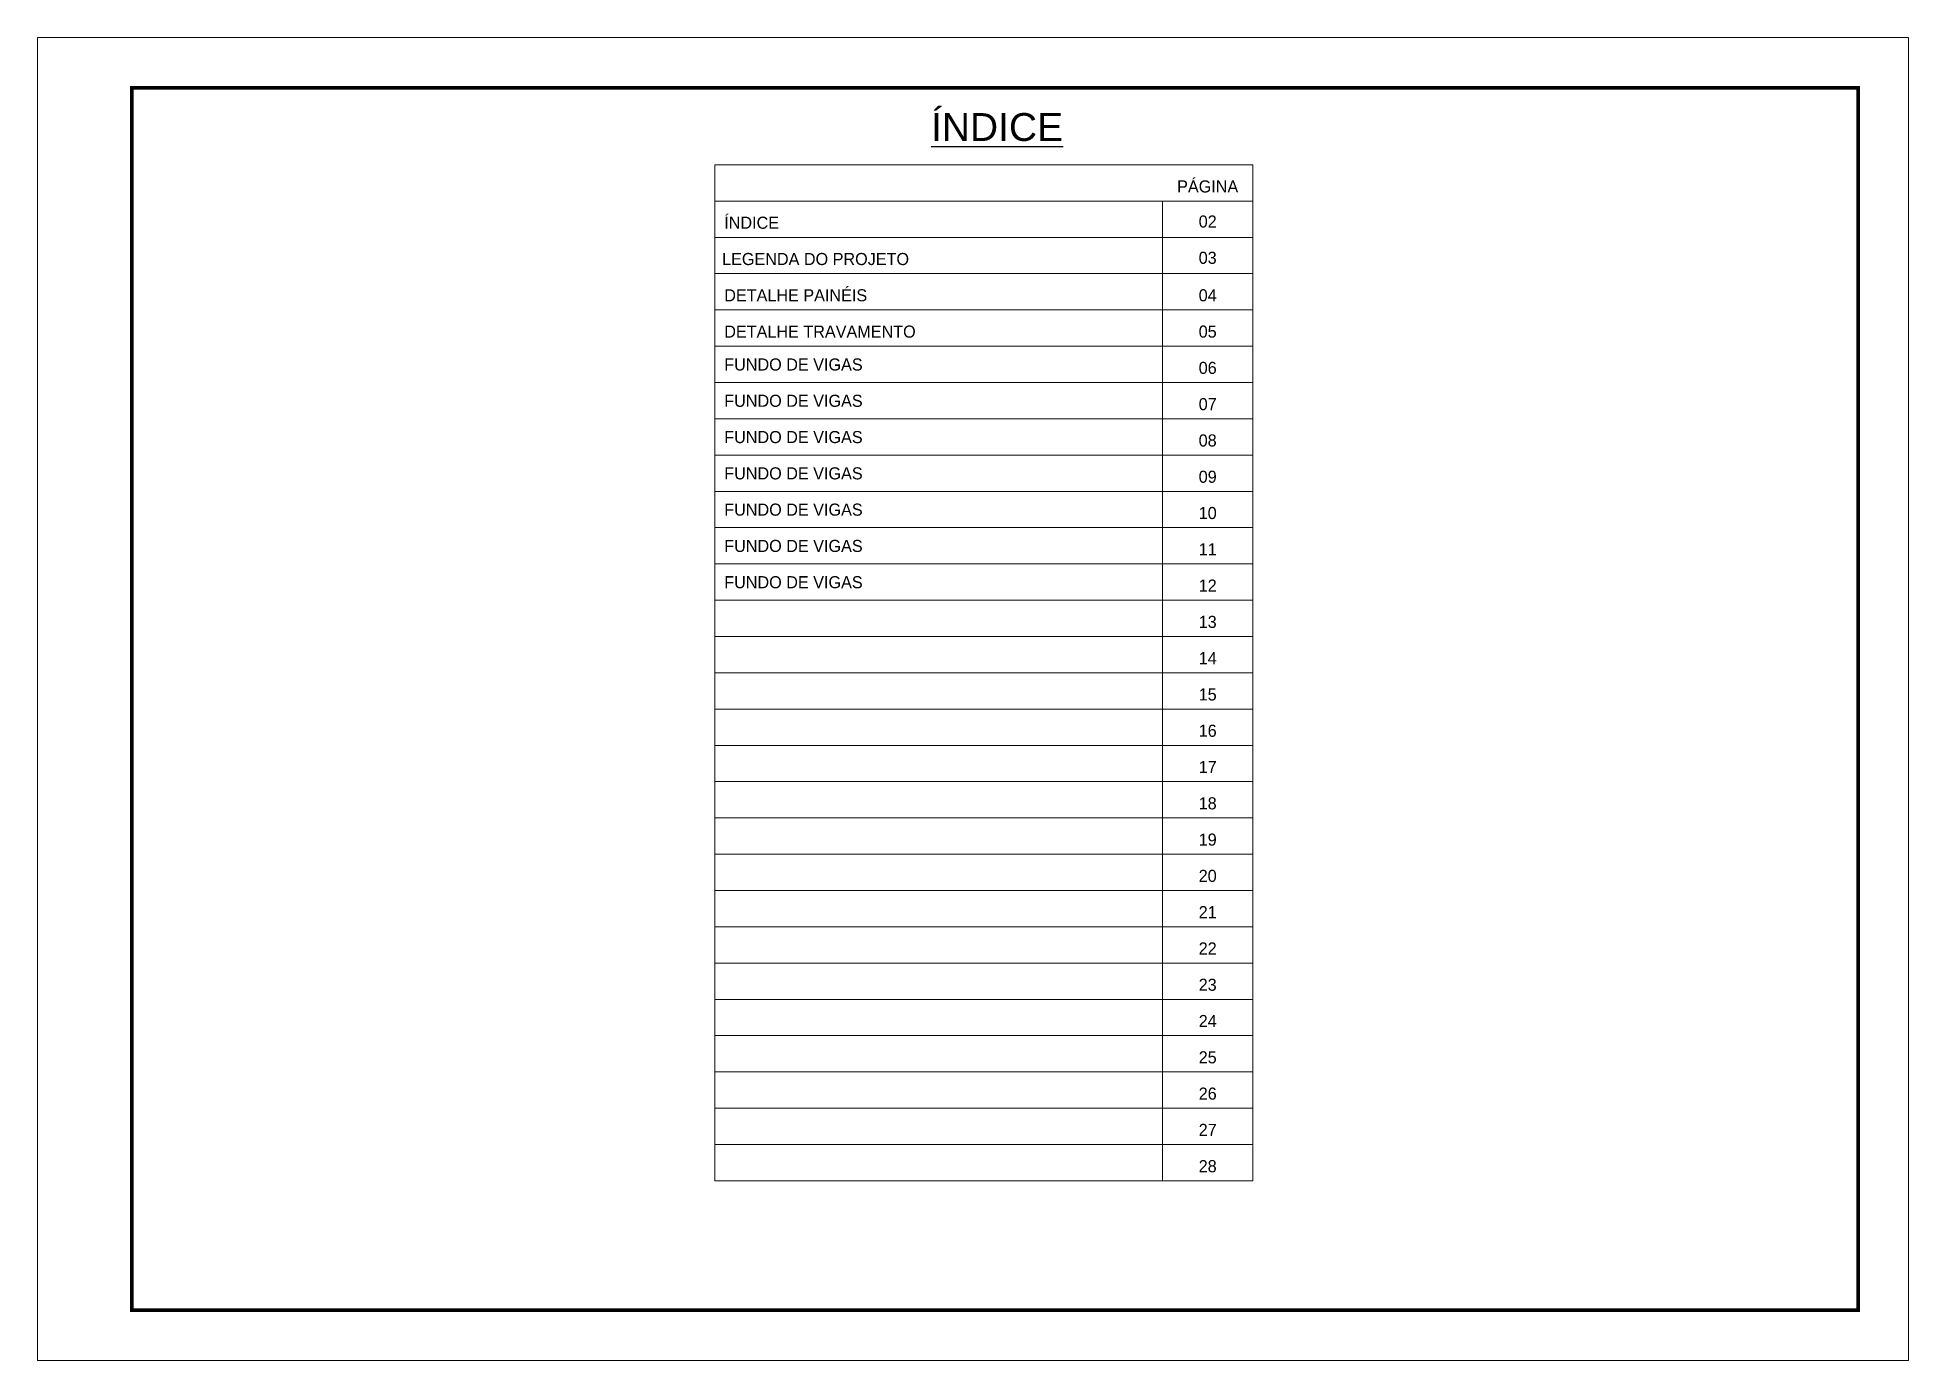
# Model space of a CAD drawing. Extents: x 3111 to 9365, y 861 to 5356.
# Drawn here: x 4696 to 6181, y 4306 to 5356 of the extents above; entities that cross this region are included whole.
import ezdxf
from ezdxf.enums import TextEntityAlignment as Align

# ---------------------------------------------------------------- set-up
doc = ezdxf.new("R2010")
doc.units = 0
doc.layers.add('CARIMBO', color=255, linetype='Continuous', lineweight=9)
doc.layers.add('Folhas', color=255, linetype='Continuous', lineweight=9)
doc.styles.add('ARIAL', font='arial.ttf')
doc.styles.add('Tecnologia', font='')
doc.styles.get('Tecnologia').set_extended_font_data('Forgotten Futurist')

msp = doc.modelspace()

# ---------------------------------------------------------------- texts
at = {"color": 0, "linetype": 'Continuous', "ltscale": 5, "style": 'ARIAL'}
msp.add_text('%%UÍNDICE', height=22.118, dxfattribs=at).set_placement((5457.58, 5274.34), align=Align.CENTER)
at = {"layer": 'CARIMBO', "style": 'Tecnologia'}
for s, p in [('PÁGINA', (5624.76, 5233.45)), ('02', (5624.76, 5205.62)), ('03', (5624.76, 5176.83)), ('04', (5624.76, 5147.07)), ('05', (5624.76, 5118.27)), ('06', (5624.76, 5089.47)), ('07', (5624.76, 5060.68)), ('08', (5624.76, 5031.88)), ('09', (5624.76, 5003.08)), ('10', (5624.76, 4974.29)), ('11', (5624.76, 4945.49)), ('12', (5624.76, 4916.7)), ('13', (5624.76, 4887.9)), ('14', (5624.76, 4859.1)), ('15', (5624.76, 4830.31)), ('16', (5624.76, 4801.51)), ('17', (5624.76, 4772.72)), ('18', (5624.76, 4743.92)), ('19', (5624.76, 4715.12)), ('20', (5624.76, 4686.33)), ('21', (5624.76, 4657.53)), ('22', (5624.76, 4628.73)), ('23', (5624.76, 4599.94)), ('24', (5624.76, 4571.14)), ('25', (5624.76, 4542.35)), ('26', (5624.76, 4513.55)), ('27', (5624.76, 4484.75)), ('28', (5624.76, 4455.96))]:
    msp.add_text(s, height=9.599, dxfattribs=at).set_placement(p, align=Align.CENTER)
for s, height, p in [('ÍNDICE', 9.599, (5241.09, 5204.66)), ('LEGENDA DO PROJETO', 9.5987, (5239.39, 5175.86)), ('DETALHE PAINÉIS', 9.5987, (5241.09, 5147.07)), ('DETALHE TRAVAMENTO', 9.5987, (5241.09, 5118.27)), ('FUNDO DE VIGAS', 9.5987, (5241.09, 5092.15)), ('FUNDO DE VIGAS', 9.5987, (5241.09, 5063.35)), ('FUNDO DE VIGAS', 9.5987, (5241.09, 5034.56)), ('FUNDO DE VIGAS', 9.5987, (5241.09, 5005.76)), ('FUNDO DE VIGAS', 9.5987, (5241.09, 4976.97)), ('FUNDO DE VIGAS', 9.5987, (5241.09, 4948.17)), ('FUNDO DE VIGAS', 9.5987, (5241.09, 4919.37))]:
    msp.add_text(s, height=height, dxfattribs=at).set_placement(p)

# ---------------------------------------------------------------- linework, layer by layer
at = {"layer": 'CARIMBO'}
for p, q in [((5233.6, 5255.44), (5660.68, 5255.44)), ((5233.6, 5255.44), (5660.68, 5255.44)), ((5233.6, 5255.44), (5233.6, 4449.15)), ((5660.68, 5255.44), (5660.68, 4449.15)), ((5233.6, 5226.65), (5660.68, 5226.65)), ((5233.6, 5226.65), (5660.68, 5226.65)), ((5233.6, 5226.65), (5660.68, 5226.65)), ((5588.86, 5226.65), (5588.86, 4449.15)), ((5233.6, 5197.85), (5660.68, 5197.85)), ((5233.6, 5169.06), (5660.68, 5169.06)), ((5233.6, 5140.26), (5660.68, 5140.26)), ((5233.6, 5111.46), (5660.68, 5111.46)), ((5233.6, 5082.67), (5660.68, 5082.67)), ((5233.6, 5053.87), (5660.68, 5053.87)), ((5233.6, 5025.07), (5660.68, 5025.07)), ((5233.6, 4996.28), (5660.68, 4996.28)), ((5233.6, 4967.48), (5660.68, 4967.48)), ((5233.6, 4938.69), (5660.68, 4938.69)), ((5233.6, 4909.89), (5660.68, 4909.89)), ((5233.6, 4881.09), (5660.68, 4881.09)), ((5233.6, 4852.3), (5660.68, 4852.3)), ((5233.6, 4823.5), (5660.68, 4823.5)), ((5233.6, 4794.7), (5660.68, 4794.7)), ((5233.6, 4765.91), (5660.68, 4765.91)), ((5233.6, 4737.11), (5660.68, 4737.11)), ((5233.6, 4708.32), (5660.68, 4708.32)), ((5233.6, 4679.52), (5660.68, 4679.52)), ((5233.6, 4650.72), (5660.68, 4650.72)), ((5233.6, 4621.93), (5660.68, 4621.93)), ((5233.6, 4593.13), (5660.68, 4593.13)), ((5233.6, 4564.33), (5660.68, 4564.33)), ((5233.6, 4535.54), (5660.68, 4535.54)), ((5233.6, 4506.74), (5660.68, 4506.74)), ((5233.6, 4477.95), (5660.68, 4477.95)), ((5233.6, 4449.15), (5660.68, 4449.15))]:
    msp.add_line(p, q, dxfattribs=at)
at = {"layer": 'Folhas'}
msp.add_lwpolyline([(4696, 4306.49), (6181, 4306.49), (6181, 5356.49), (4696, 5356.49)], close=True, dxfattribs=at)
at = {"layer": 'Folhas', "color": 30, "const_width": 3}
msp.add_lwpolyline([(4771, 4346.49), (6141, 4346.49), (6141, 5316.49), (4771, 5316.49)], close=True, dxfattribs=at)

msp.set_redraw_order([(e.dxf.handle, doc.entitydb.next_handle()) for e in msp.query("TEXT MTEXT ATTDEF DIMENSION ARC_DIMENSION")])  # texts and dimensions are drawn at this point

doc.saveas('drawing.dxf')
